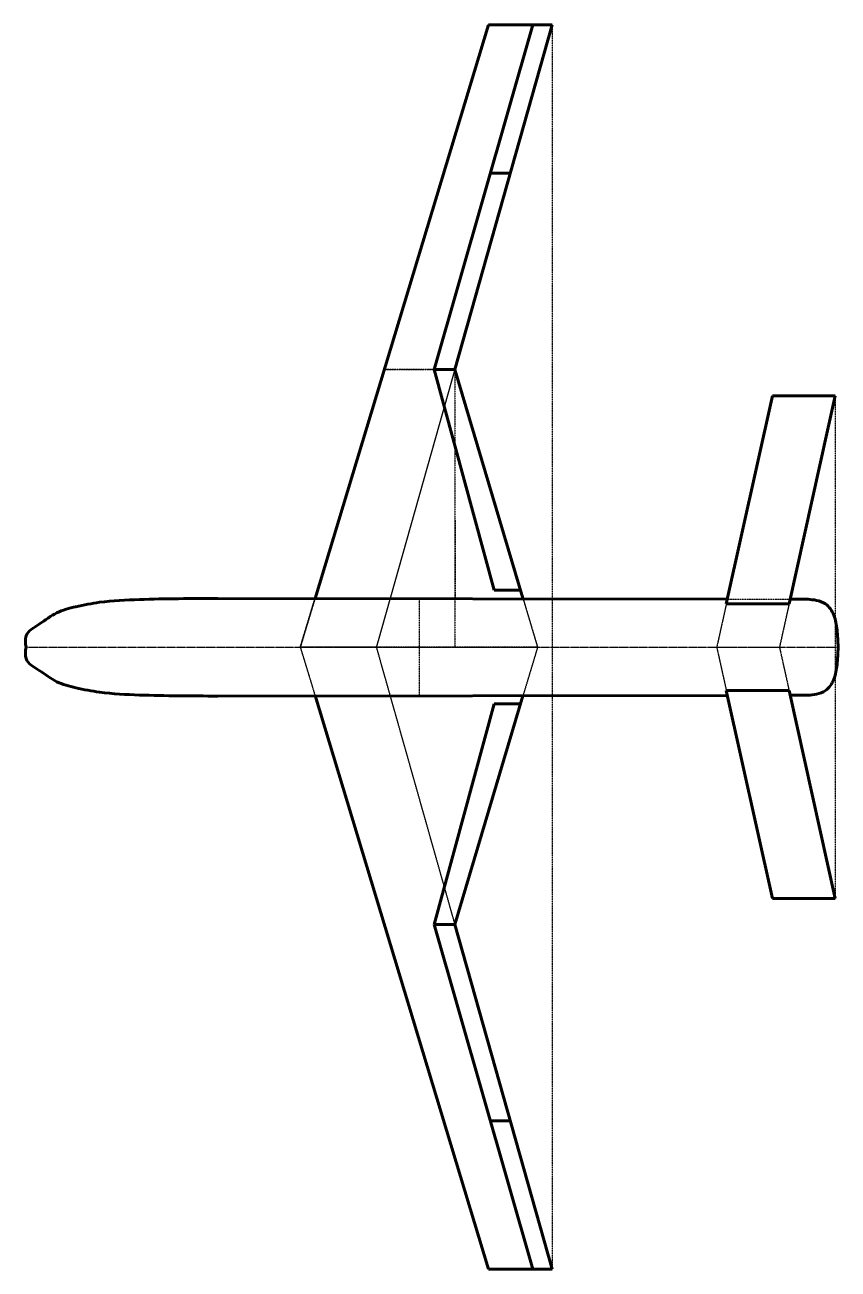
# Model space of a CAD drawing. Header units: millimetres. Extents: x 38559 to 1932156, y -475559 to 1027176.
# Drawn here: x 121246 to 134312, y -30214 to -10214 of the extents above; entities that cross this region are included whole.
import ezdxf

# ---------------------------------------------------------------- set-up
doc = ezdxf.new("R2010")
doc.units = ezdxf.units.MM
doc.linetypes.add('CENTER', pattern=[2, 1.25, -0.25, 0.25, -0.25])
doc.linetypes.add('DASHED', pattern=[0.75, 0.5, -0.25])
for name, color, linetype, lineweight in [('_axes (Оси)', 6, 'CENTER', 30), ('_basic (Основной)', 4, 'Continuous', 60), ('_invisible (Невидимый)', 1, 'DASHED', 30)]:
    doc.layers.add(name, color=color, linetype=linetype, lineweight=lineweight)

msp = doc.modelspace()

# ---------------------------------------------------------------- linework, layer by layer
at = {"layer": '_axes (Оси)', "transparency": 33554687}
msp.add_line((121264.153, -20218.005), (134311.976, -20218.005), dxfattribs=at)
msp.add_line((121264.153, -20218.005), (134311.976, -20218.005), dxfattribs=at)
at = {"layer": '_basic (Основной)', "transparency": 33554687}
for p, q in [((125907.134, -19432.398), (128691.967, -10213.853)), ((127823.565, -15755.281), (129405.795, -10213.853)), ((129716.305, -10213.853), (128151.83, -15755.281)), ((128691.967, -10213.853), (129716.305, -10213.853)), ((128724.478, -12600.024), (129042.633, -12600.024)), ((128151.83, -15755.281), (127823.565, -15755.281)), ((127823.565, -15755.281), (128783.584, -19299.11)), ((128151.83, -15755.281), (129247.586, -19429.527)), ((132515.971, -19521.505), (133256.789, -16178.876)), ((133256.789, -16178.876), (134265.318, -16178.876)), ((133524.054, -19521.505), (134265.318, -16178.876)), ((128783.584, -19299.11), (129208.693, -19299.11)), ((124343.52, -19433.68), (132533.047, -19444.458)), ((132515.971, -19521.505), (133524.054, -19521.505)), ((133828.611, -19446.163), (133540.72, -19446.352)), ((124343.52, -21002.33), (132533.047, -20991.552)), ((125907.134, -20995.307), (128691.967, -30213.853)), ((128151.83, -24672.424), (129247.586, -20998.178)), ((132515.971, -20914.505), (133256.789, -24257.135)), ((132515.971, -20914.505), (133524.054, -20914.505)), ((133524.054, -20914.505), (134265.318, -24257.135)), ((133828.611, -20989.847), (133540.72, -20989.658)), ((127823.565, -24672.424), (128783.584, -21128.595)), ((128783.584, -21128.595), (129208.693, -21128.595)), ((133256.789, -24257.135), (134265.318, -24257.135)), ((128151.83, -24672.424), (127823.565, -24672.424)), ((127823.565, -24672.424), (129405.795, -30213.853)), ((129716.305, -30213.853), (128151.83, -24672.424)), ((128724.478, -27827.681), (129042.633, -27827.681)), ((128691.967, -30213.853), (129716.305, -30213.853))]:
    msp.add_line(p, q, dxfattribs=at)
for points in [[(121264.153, -20218.005), (121264.153, -20035.728), (121474.258, -19846.105), (121758.518, -19664.729), (122063.377, -19565.796), (122446.51, -19495.718), (123085.064, -19450.374), (124343.52, -19433.68)], [(133828.611, -19446.163), (133964.428, -19464.301), (134109.012, -19521.48), (134242.198, -19703.678), (134295.273, -19941.015), (134311.976, -20218.005)], [(121264.153, -20218.005), (121264.153, -20400.283), (121474.258, -20589.905), (121758.518, -20771.282), (122063.377, -20870.214), (122446.51, -20940.292), (123085.064, -20985.636), (124343.52, -21002.33)], [(133828.611, -20989.847), (133964.428, -20971.709), (134109.012, -20914.53), (134242.198, -20732.332), (134295.273, -20494.995), (134311.976, -20218.005)]]:
    msp.add_spline(points, degree=3, dxfattribs=at)
at = {"layer": '_invisible (Невидимый)', "transparency": 33554687}
for p, q in [((128691.967, -10213.853), (129716.305, -10213.853)), ((129716.305, -10213.853), (129716.305, -30213.853)), ((128151.83, -15755.281), (126891.898, -20218.005)), ((128151.83, -15755.281), (127017.955, -15755.281)), ((127017.955, -15755.281), (128151.83, -15755.281)), ((128151.83, -15755.281), (128151.83, -20218.005)), ((128151.83, -15755.281), (128158.661, -19431.551)), ((133256.789, -16178.876), (134265.318, -16178.876)), ((134265.318, -16178.876), (134265.318, -24257.135)), ((125907.134, -19432.398), (125669.809, -20218.005)), ((125906.125, -19435.736), (129247.586, -19429.527)), ((125907.134, -19432.398), (127112.906, -19435.189)), ((127578.942, -19436.268), (127580.998, -20998.07)), ((129247.586, -19429.527), (129482.731, -20218.005)), ((132515.971, -19521.505), (132361.607, -20218.005)), ((132533.047, -19444.458), (133540.72, -19446.352)), ((133524.054, -19521.505), (133369.597, -20218.005)), ((125669.809, -20218.005), (125907.134, -20995.307)), ((126891.898, -20218.005), (125669.809, -20218.005)), ((125669.809, -20218.005), (126891.898, -20218.005)), ((125669.809, -20218.005), (129482.731, -20218.005)), ((126891.898, -20218.005), (128151.83, -24672.424)), ((129482.731, -20218.005), (129247.586, -20998.178)), ((132361.607, -20218.005), (132515.971, -20914.505)), ((132361.607, -20218.005), (133369.597, -20218.005)), ((133369.597, -20218.005), (133524.054, -20914.505))]:
    msp.add_line(p, q, dxfattribs=at)
for points in [[(125669.809, -20218.005), (128691.967, -10213.853), (129716.305, -10213.853), (126891.898, -20218.005), (125669.809, -20218.005)], [(125906.125, -19435.736), (128691.967, -10213.853), (129716.305, -10213.853), (127112.303, -19437.324), (125906.125, -19435.736)], [(125669.809, -20218.005), (127017.955, -15755.281), (128151.83, -15755.281), (129482.731, -20218.005), (125669.809, -20218.005)], [(125906.125, -19435.736), (127017.955, -15755.281), (128151.83, -15755.281), (129250.751, -19440.138), (125907.134, -19432.398)], [(132515.971, -19521.505), (133256.789, -16178.876), (134265.318, -16178.876), (133524.054, -19521.505), (132515.971, -19521.505)]]:
    msp.add_lwpolyline(points, dxfattribs=at)

doc.saveas('drawing.dxf')
